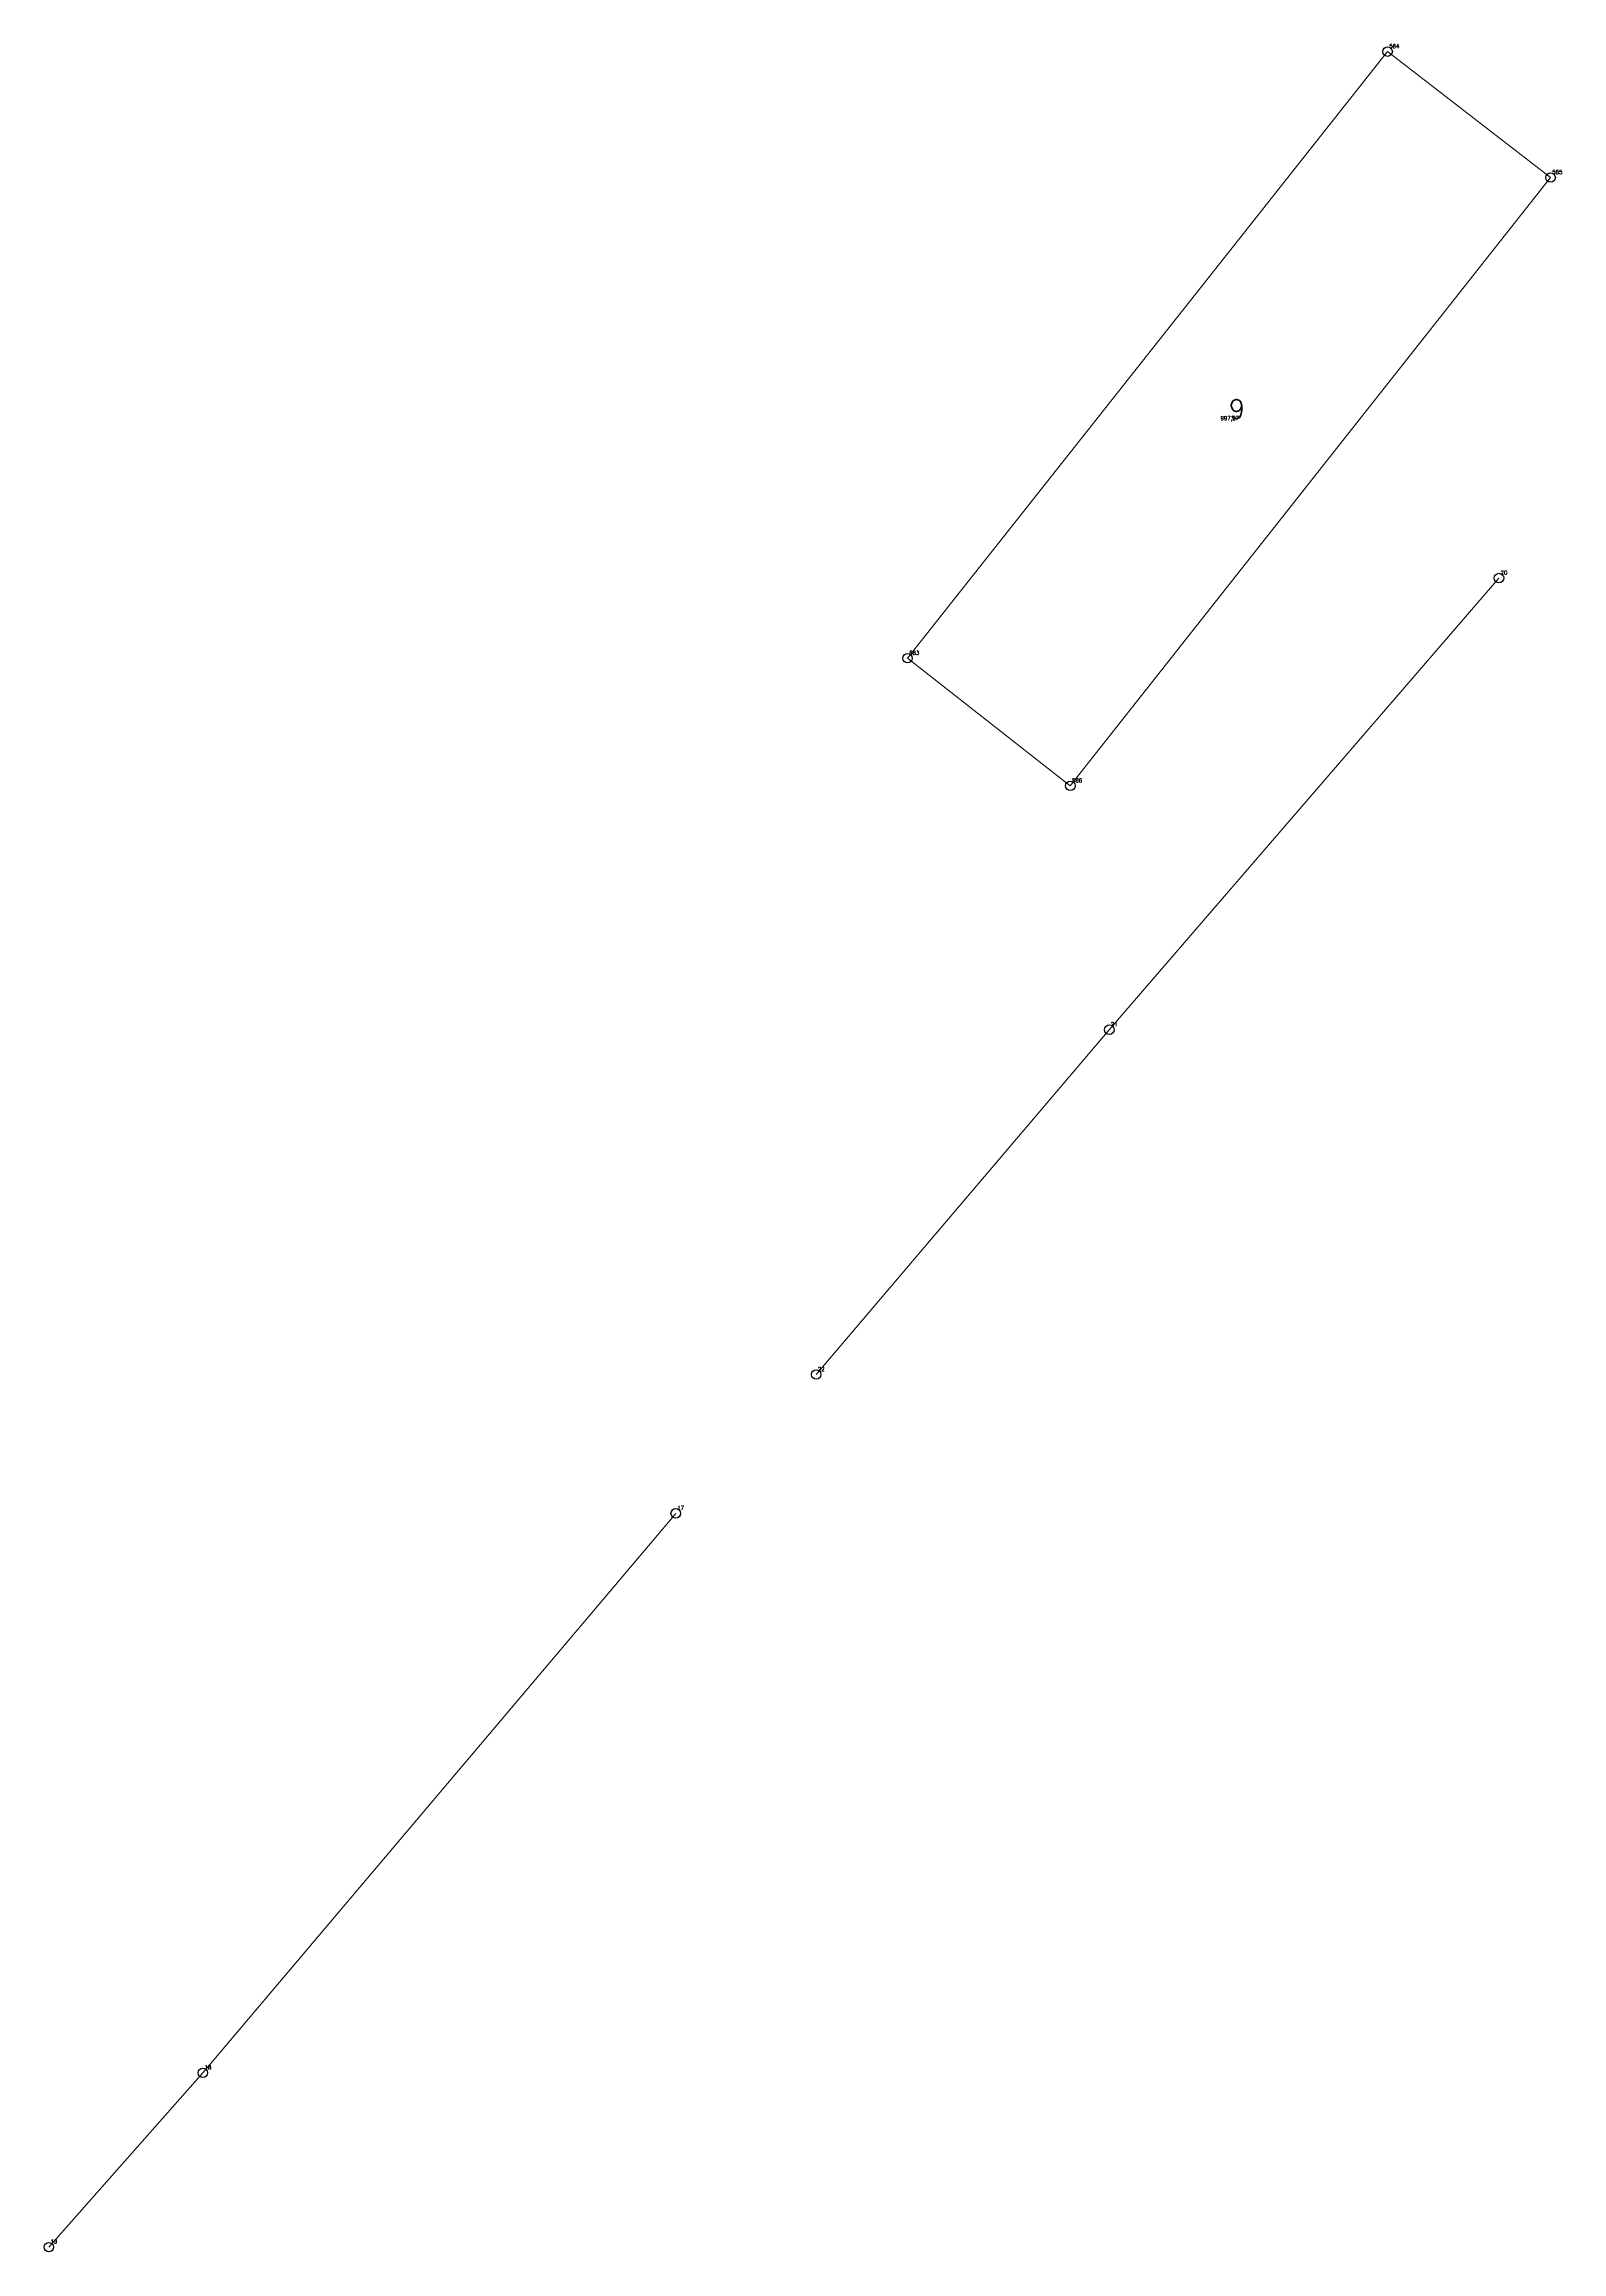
# Model space of a CAD drawing. Extents: x 1390459 to 1399894, y 355072 to 361029.
# Drawn here: x 1394462.8 to 1394582.7, y 358749.4 to 358923.8 of the extents above; entities that cross this region are included whole.
import ezdxf

# ---------------------------------------------------------------- set-up
doc = ezdxf.new("R2010")
doc.units = 0
doc.header["$PDMODE"] = 33
doc.header["$PDSIZE"] = 0.75
doc.layers.add('8 - ценная историческая застройка конец ХIX - начало ХХ века', color=7, linetype='Continuous')
doc.layers.add('OKN_VALUED_LABELS', color=1, linetype='Continuous')
doc.styles.get("Standard").update_dxf_attribs({"font": 'simplex.shx'})

msp = doc.modelspace()

# ---------------------------------------------------------------- linework, layer by layer
at = {"layer": '8 - ценная историческая застройка конец ХIX - начало ХХ века', "color": 7, "lineweight": 20}
msp.add_lwpolyline([(1394531, 358875.31), (1394568.93, 358923.23), (1394581.81, 358913.28), (1394543.86, 358865.23), (1394531, 358875.31)], close=True, dxfattribs=at)
for points in [[(1394577.73, 358881.64), (1394546.94, 358845.96), (1394523.78, 358818.72)], [(1394512.68, 358807.75), (1394475.32, 358763.55), (1394463.15, 358749.78)]]:
    msp.add_lwpolyline(points, dxfattribs=at)
at = {"layer": '8 - ценная историческая застройка конец ХIX - начало ХХ века'}
for p in [(1394568.93, 358923.23), (1394581.81, 358913.28), (1394577.73, 358881.64), (1394531, 358875.31), (1394543.86, 358865.23), (1394546.94, 358845.96), (1394523.78, 358818.72), (1394512.68, 358807.75), (1394475.32, 358763.55), (1394463.15, 358749.78)]:
    msp.add_point(p, dxfattribs=at)

# ---------------------------------------------------------------- texts
at = {"layer": '8 - ценная историческая застройка конец ХIX - начало ХХ века', "color": 7}
for s, p in [('584', (1394569.06, 358923.51)), ('585', (1394581.94, 358913.56)), ('997,27', (1394555.73, 358894.11)), ('20', (1394577.86, 358881.91)), ('583', (1394531.13, 358875.58)), ('586', (1394543.99, 358865.5)), ('21', (1394547.07, 358846.24)), ('22', (1394523.91, 358818.99)), ('17', (1394512.81, 358808.02)), ('18', (1394475.45, 358763.83)), ('19', (1394463.28, 358750.06))]:
    msp.add_text(s, height=0.311, dxfattribs=at).set_placement(p)
at = {"layer": 'OKN_VALUED_LABELS'}
msp.add_text('9', height=1.5, dxfattribs=at).set_placement((1394556.38, 358894.24))

doc.saveas('drawing.dxf')
